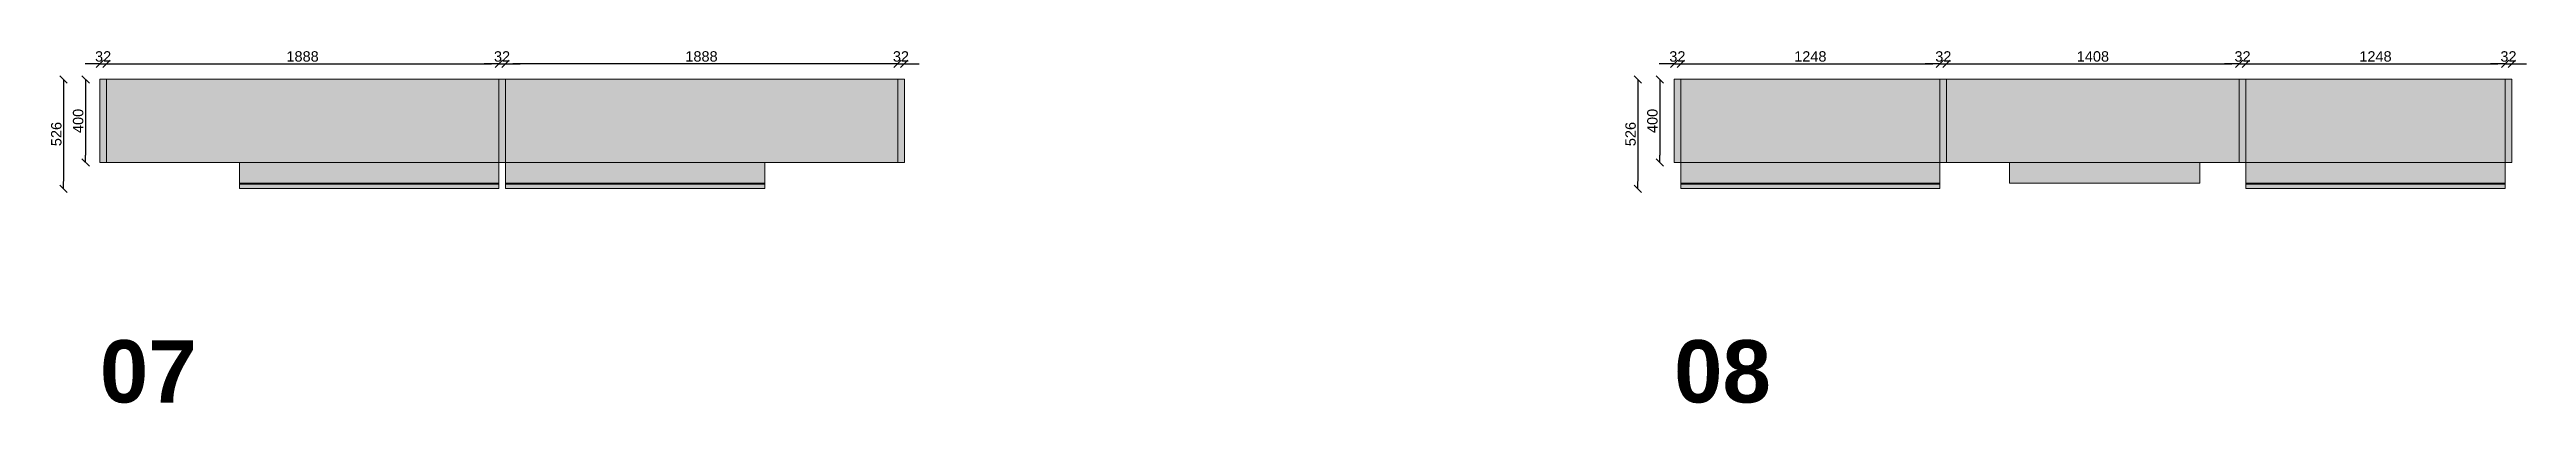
# Model space of a CAD drawing. Header units: inches. Extents: x -2150 to 187520, y -61540 to -22885.
# Drawn here: x 442 to 12364, y -41271 to -39569 of the extents above; entities that cross this region are included whole.
import ezdxf

# ---------------------------------------------------------------- set-up
doc = ezdxf.new("R2010")
doc.units = ezdxf.units.IN
doc.header["$MEASUREMENT"] = 0
doc.layers.add('Linee arredi', color=3, linetype='Continuous', lineweight=20)
doc.layers.add('Retino arredi', color=7, linetype='Continuous', lineweight=0)
doc.layers.add('Quote', color=5, linetype='Continuous')
doc.styles.add('Arial', font='Arial.ttf')
doc.styles.add('Arial (bold)', font='Arial Bold.ttf')
doc.dimstyles.new('M&C_quote arredo', dxfattribs={"dimtxt": 50, "dimasz": 35.34668, "dimexe": 0, "dimexo": 0, "dimgap": 10, "dimtad": 1, "dimdec": 0, "dimtxsty": 'Arial', "dimblk": 'VW_SLASH', "dimcen": 0, "dimse1": 1, "dimse2": 1, "dimazin": 0, "dimtfac": 1, "dimtdec": 0, "dimtix": 1, "dimtmove": 0, "dimatfit": 0, "dimldrblk": 'VW_SLASH', "dimfxl": 0, "dimfxlon": 1, "dimfrac": 2, "dimtolj": 1, "dimarcsym": 0})

msp = doc.modelspace()

# ---------------------------------------------------------------- texts
at = {"layer": 'Linee arredi', "transparency": 33554687, "char_height": 300, "attachment_point": 7, "line_spacing_factor": 1.006858, "style": 'Arial (bold)'}
for s, insert in [('07', (684.4, -41270.6)), ('08', (8261, -41270.6))]:
    msp.add_mtext_dynamic_manual_height_columns(s, width=1350.149, gutter_width=12.5, heights=[0], dxfattribs=dict(at, insert=insert))

# ---------------------------------------------------------------- blocks, each defined once
blk = doc.blocks.new('VW_SLASH')
at = {"color": 0, "linetype": 'ByBlock', "lineweight": -2, "transparency": 16777216}
blk.add_line((0, 0), (-1, 0), dxfattribs=at)
at = {"color": 0, "linetype": 'Continuous', "lineweight": -2, "transparency": 16777216, "flags": 128}
blk.add_lwpolyline([(0.5, 0.5), (-0.5, -0.5)], dxfattribs=at)
blk = doc.blocks.new('*D27')
at = {"layer": 'Defpoints', "color": 0, "transparency": 16777216}
for p in [(684, -39712), (616, -40112), (684, -40112)]:
    blk.add_point(p, dxfattribs=at)
at = {"layer": 'Quote', "color": 0, "lineweight": -2, "transparency": 16777216}
blk.add_line((616, -39747), (616, -40076), dxfattribs=at)
at = {"layer": 'Quote', "color": 0, "lineweight": -2, "transparency": 16777216, "xscale": 35.3466796875, "yscale": 35.3466796875, "zscale": 35.3466796875}
for p, rotation in [((616, -39712), 90), ((616, -40112), 270)]:
    blk.add_blockref('VW_SLASH', p, dxfattribs=dict(at, rotation=rotation))
at = {"layer": 'Quote', "color": 0, "transparency": 16777216, "insert": (580, -39912), "char_height": 50, "attachment_point": 5, "rotation": 90, "style": 'Arial'}
blk.add_mtext('\\A1;400', dxfattribs=at)
blk = doc.blocks.new('*D28')
at = {"layer": 'Defpoints', "color": 0, "transparency": 16777216}
for p in [(684, -39712), (510, -40238), (1036, -40238)]:
    blk.add_point(p, dxfattribs=at)
at = {"layer": 'Quote', "color": 0, "lineweight": -2, "transparency": 16777216}
blk.add_line((510, -39747), (510, -40202), dxfattribs=at)
at = {"layer": 'Quote', "color": 0, "lineweight": -2, "transparency": 16777216, "xscale": 35.3466796875, "yscale": 35.3466796875, "zscale": 35.3466796875}
for p, rotation in [((510, -39712), 90), ((510, -40238), 270)]:
    blk.add_blockref('VW_SLASH', p, dxfattribs=dict(at, rotation=rotation))
at = {"layer": 'Quote', "color": 0, "transparency": 16777216, "insert": (475, -39975), "char_height": 50, "attachment_point": 5, "rotation": 90, "style": 'Arial'}
blk.add_mtext('\\A1;526', dxfattribs=at)
blk = doc.blocks.new('*D29')
at = {"layer": 'Defpoints', "color": 0, "transparency": 16777216}
for p in [(716, -39637), (684, -39712), (716, -39712)]:
    blk.add_point(p, dxfattribs=at)
at = {"layer": 'Quote', "color": 0, "lineweight": -2, "transparency": 16777216}
for p, q in [((649, -39637), (614, -39637)), ((684, -39637), (716, -39637)), ((752, -39637), (787, -39637))]:
    blk.add_line(p, q, dxfattribs=at)
at = {"layer": 'Quote', "color": 0, "lineweight": -2, "transparency": 16777216, "xscale": 35.3466796875, "yscale": 35.3466796875, "zscale": 35.3466796875}
blk.add_blockref('VW_SLASH', (684, -39637), dxfattribs=at)
at = {"layer": 'Quote', "color": 0, "lineweight": -2, "transparency": 16777216, "xscale": 35.3466796875, "yscale": 35.3466796875, "zscale": 35.3466796875, "rotation": 180}
blk.add_blockref('VW_SLASH', (716, -39637), dxfattribs=at)
at = {"layer": 'Quote', "color": 0, "transparency": 16777216, "insert": (700, -39602), "char_height": 50, "attachment_point": 5, "style": 'Arial'}
blk.add_mtext('\\A1;32', dxfattribs=at)
blk = doc.blocks.new('*D30')
at = {"layer": 'Defpoints', "color": 0, "transparency": 16777216}
for p in [(2604, -39637), (716, -39712), (2604, -39712)]:
    blk.add_point(p, dxfattribs=at)
at = {"layer": 'Quote', "color": 0, "lineweight": -2, "transparency": 16777216}
blk.add_line((752, -39637), (2569, -39637), dxfattribs=at)
at = {"layer": 'Quote', "color": 0, "lineweight": -2, "transparency": 16777216, "xscale": 35.3466796875, "yscale": 35.3466796875, "zscale": 35.3466796875, "rotation": 180}
blk.add_blockref('VW_SLASH', (716, -39637), dxfattribs=at)
at = {"layer": 'Quote', "color": 0, "lineweight": -2, "transparency": 16777216, "xscale": 35.3466796875, "yscale": 35.3466796875, "zscale": 35.3466796875}
blk.add_blockref('VW_SLASH', (2604, -39637), dxfattribs=at)
at = {"layer": 'Quote', "color": 0, "transparency": 16777216, "insert": (1660, -39602), "char_height": 50, "attachment_point": 5, "style": 'Arial'}
blk.add_mtext('\\A1;1888', dxfattribs=at)
blk = doc.blocks.new('*D31')
at = {"layer": 'Defpoints', "color": 0, "transparency": 16777216}
for p in [(2636, -39637), (2604, -39712), (2636, -39712)]:
    blk.add_point(p, dxfattribs=at)
at = {"layer": 'Quote', "color": 0, "lineweight": -2, "transparency": 16777216}
for p, q in [((2569, -39637), (2534, -39637)), ((2604, -39637), (2636, -39637)), ((2672, -39637), (2707, -39637))]:
    blk.add_line(p, q, dxfattribs=at)
at = {"layer": 'Quote', "color": 0, "lineweight": -2, "transparency": 16777216, "xscale": 35.3466796875, "yscale": 35.3466796875, "zscale": 35.3466796875}
blk.add_blockref('VW_SLASH', (2604, -39637), dxfattribs=at)
at = {"layer": 'Quote', "color": 0, "lineweight": -2, "transparency": 16777216, "xscale": 35.3466796875, "yscale": 35.3466796875, "zscale": 35.3466796875, "rotation": 180}
blk.add_blockref('VW_SLASH', (2636, -39637), dxfattribs=at)
at = {"layer": 'Quote', "color": 0, "transparency": 16777216, "insert": (2620, -39602), "char_height": 50, "attachment_point": 5, "style": 'Arial'}
blk.add_mtext('\\A1;32', dxfattribs=at)
blk = doc.blocks.new('*D32')
at = {"layer": 'Defpoints', "color": 0, "transparency": 16777216}
for p in [(2636, -39637), (2636, -39712), (4524, -39712)]:
    blk.add_point(p, dxfattribs=at)
at = {"layer": 'Quote', "color": 0, "lineweight": -2, "transparency": 16777216}
blk.add_line((4489, -39637), (2672, -39637), dxfattribs=at)
at = {"layer": 'Quote', "color": 0, "lineweight": -2, "transparency": 16777216, "xscale": 35.3466796875, "yscale": 35.3466796875, "zscale": 35.3466796875, "rotation": 180}
blk.add_blockref('VW_SLASH', (2636, -39637), dxfattribs=at)
at = {"layer": 'Quote', "color": 0, "lineweight": -2, "transparency": 16777216, "xscale": 35.3466796875, "yscale": 35.3466796875, "zscale": 35.3466796875}
blk.add_blockref('VW_SLASH', (4524, -39637), dxfattribs=at)
at = {"layer": 'Quote', "color": 0, "transparency": 16777216, "insert": (3580, -39602), "char_height": 50, "attachment_point": 5, "style": 'Arial'}
blk.add_mtext('\\A1;1888', dxfattribs=at)
blk = doc.blocks.new('*D33')
at = {"layer": 'Defpoints', "color": 0, "transparency": 16777216}
for p in [(4556, -39638), (4524, -39712), (4556, -39712)]:
    blk.add_point(p, dxfattribs=at)
at = {"layer": 'Quote', "color": 0, "lineweight": -2, "transparency": 16777216}
for p, q in [((4489, -39638), (4454, -39638)), ((4524, -39638), (4556, -39638)), ((4592, -39638), (4627, -39638))]:
    blk.add_line(p, q, dxfattribs=at)
at = {"layer": 'Quote', "color": 0, "lineweight": -2, "transparency": 16777216, "xscale": 35.3466796875, "yscale": 35.3466796875, "zscale": 35.3466796875}
blk.add_blockref('VW_SLASH', (4524, -39638), dxfattribs=at)
at = {"layer": 'Quote', "color": 0, "lineweight": -2, "transparency": 16777216, "xscale": 35.3466796875, "yscale": 35.3466796875, "zscale": 35.3466796875, "rotation": 180}
blk.add_blockref('VW_SLASH', (4556, -39638), dxfattribs=at)
at = {"layer": 'Quote', "color": 0, "transparency": 16777216, "insert": (4540, -39602), "char_height": 50, "attachment_point": 5, "style": 'Arial'}
blk.add_mtext('\\A1;32', dxfattribs=at)
blk = doc.blocks.new('*D223')
at = {"layer": 'Defpoints', "color": 0, "transparency": 16777216}
for p in [(8261, -39712), (8193, -40112), (8261, -40112)]:
    blk.add_point(p, dxfattribs=at)
at = {"layer": 'Quote', "color": 0, "lineweight": -2, "transparency": 16777216}
blk.add_line((8193, -39747), (8193, -40076), dxfattribs=at)
at = {"layer": 'Quote', "color": 0, "lineweight": -2, "transparency": 16777216, "xscale": 35.3466796875, "yscale": 35.3466796875, "zscale": 35.3466796875}
for p, rotation in [((8193, -39712), 90), ((8193, -40112), 270)]:
    blk.add_blockref('VW_SLASH', p, dxfattribs=dict(at, rotation=rotation))
at = {"layer": 'Quote', "color": 0, "transparency": 16777216, "insert": (8157, -39912), "char_height": 50, "attachment_point": 5, "rotation": 90, "style": 'Arial'}
blk.add_mtext('\\A1;400', dxfattribs=at)
blk = doc.blocks.new('*D224')
at = {"layer": 'Defpoints', "color": 0, "transparency": 16777216}
for p in [(8261, -39712), (8087, -40238), (8293, -40238)]:
    blk.add_point(p, dxfattribs=at)
at = {"layer": 'Quote', "color": 0, "lineweight": -2, "transparency": 16777216}
blk.add_line((8087, -39747), (8087, -40202), dxfattribs=at)
at = {"layer": 'Quote', "color": 0, "lineweight": -2, "transparency": 16777216, "xscale": 35.3466796875, "yscale": 35.3466796875, "zscale": 35.3466796875}
for p, rotation in [((8087, -39712), 90), ((8087, -40238), 270)]:
    blk.add_blockref('VW_SLASH', p, dxfattribs=dict(at, rotation=rotation))
at = {"layer": 'Quote', "color": 0, "transparency": 16777216, "insert": (8052, -39975), "char_height": 50, "attachment_point": 5, "rotation": 90, "style": 'Arial'}
blk.add_mtext('\\A1;526', dxfattribs=at)
blk = doc.blocks.new('*D225')
at = {"layer": 'Defpoints', "color": 0, "transparency": 16777216}
for p in [(8293, -39637), (8261, -39712), (8293, -39712)]:
    blk.add_point(p, dxfattribs=at)
at = {"layer": 'Quote', "color": 0, "lineweight": -2, "transparency": 16777216}
for p, q in [((8226, -39637), (8190, -39637)), ((8261, -39637), (8293, -39637)), ((8328, -39637), (8364, -39637))]:
    blk.add_line(p, q, dxfattribs=at)
at = {"layer": 'Quote', "color": 0, "lineweight": -2, "transparency": 16777216, "xscale": 35.3466796875, "yscale": 35.3466796875, "zscale": 35.3466796875}
blk.add_blockref('VW_SLASH', (8261, -39637), dxfattribs=at)
at = {"layer": 'Quote', "color": 0, "lineweight": -2, "transparency": 16777216, "xscale": 35.3466796875, "yscale": 35.3466796875, "zscale": 35.3466796875, "rotation": 180}
blk.add_blockref('VW_SLASH', (8293, -39637), dxfattribs=at)
at = {"layer": 'Quote', "color": 0, "transparency": 16777216, "insert": (8277, -39602), "char_height": 50, "attachment_point": 5, "style": 'Arial'}
blk.add_mtext('\\A1;32', dxfattribs=at)
blk = doc.blocks.new('*D226')
at = {"layer": 'Defpoints', "color": 0, "transparency": 16777216}
for p in [(9541, -39637), (8293, -39712), (9541, -39712)]:
    blk.add_point(p, dxfattribs=at)
at = {"layer": 'Quote', "color": 0, "lineweight": -2, "transparency": 16777216}
blk.add_line((8328, -39637), (9506, -39637), dxfattribs=at)
at = {"layer": 'Quote', "color": 0, "lineweight": -2, "transparency": 16777216, "xscale": 35.3466796875, "yscale": 35.3466796875, "zscale": 35.3466796875, "rotation": 180}
blk.add_blockref('VW_SLASH', (8293, -39637), dxfattribs=at)
at = {"layer": 'Quote', "color": 0, "lineweight": -2, "transparency": 16777216, "xscale": 35.3466796875, "yscale": 35.3466796875, "zscale": 35.3466796875}
blk.add_blockref('VW_SLASH', (9541, -39637), dxfattribs=at)
at = {"layer": 'Quote', "color": 0, "transparency": 16777216, "insert": (8917, -39602), "char_height": 50, "attachment_point": 5, "style": 'Arial'}
blk.add_mtext('\\A1;1248', dxfattribs=at)
blk = doc.blocks.new('*D227')
at = {"layer": 'Defpoints', "color": 0, "transparency": 16777216}
for p in [(9573, -39637), (9541, -39712), (9573, -39712)]:
    blk.add_point(p, dxfattribs=at)
at = {"layer": 'Quote', "color": 0, "lineweight": -2, "transparency": 16777216}
for p, q in [((9506, -39637), (9470, -39637)), ((9541, -39637), (9573, -39637)), ((9608, -39637), (9644, -39637))]:
    blk.add_line(p, q, dxfattribs=at)
at = {"layer": 'Quote', "color": 0, "lineweight": -2, "transparency": 16777216, "xscale": 35.3466796875, "yscale": 35.3466796875, "zscale": 35.3466796875}
blk.add_blockref('VW_SLASH', (9541, -39637), dxfattribs=at)
at = {"layer": 'Quote', "color": 0, "lineweight": -2, "transparency": 16777216, "xscale": 35.3466796875, "yscale": 35.3466796875, "zscale": 35.3466796875, "rotation": 180}
blk.add_blockref('VW_SLASH', (9573, -39637), dxfattribs=at)
at = {"layer": 'Quote', "color": 0, "transparency": 16777216, "insert": (9557, -39602), "char_height": 50, "attachment_point": 5, "style": 'Arial'}
blk.add_mtext('\\A1;32', dxfattribs=at)
blk = doc.blocks.new('*D228')
at = {"layer": 'Defpoints', "color": 0, "transparency": 16777216}
for p in [(10981, -39637), (9573, -39712), (10981, -39712)]:
    blk.add_point(p, dxfattribs=at)
at = {"layer": 'Quote', "color": 0, "lineweight": -2, "transparency": 16777216}
blk.add_line((9608, -39637), (10946, -39637), dxfattribs=at)
at = {"layer": 'Quote', "color": 0, "lineweight": -2, "transparency": 16777216, "xscale": 35.3466796875, "yscale": 35.3466796875, "zscale": 35.3466796875, "rotation": 180}
blk.add_blockref('VW_SLASH', (9573, -39637), dxfattribs=at)
at = {"layer": 'Quote', "color": 0, "lineweight": -2, "transparency": 16777216, "xscale": 35.3466796875, "yscale": 35.3466796875, "zscale": 35.3466796875}
blk.add_blockref('VW_SLASH', (10981, -39637), dxfattribs=at)
at = {"layer": 'Quote', "color": 0, "transparency": 16777216, "insert": (10277, -39602), "char_height": 50, "attachment_point": 5, "style": 'Arial'}
blk.add_mtext('\\A1;1408', dxfattribs=at)
blk = doc.blocks.new('*D229')
at = {"layer": 'Defpoints', "color": 0, "transparency": 16777216}
for p in [(11013, -39637), (10981, -39712), (11013, -39712)]:
    blk.add_point(p, dxfattribs=at)
at = {"layer": 'Quote', "color": 0, "lineweight": -2, "transparency": 16777216}
for p, q in [((10946, -39637), (10910, -39637)), ((10981, -39637), (11013, -39637)), ((11048, -39637), (11084, -39637))]:
    blk.add_line(p, q, dxfattribs=at)
at = {"layer": 'Quote', "color": 0, "lineweight": -2, "transparency": 16777216, "xscale": 35.3466796875, "yscale": 35.3466796875, "zscale": 35.3466796875}
blk.add_blockref('VW_SLASH', (10981, -39637), dxfattribs=at)
at = {"layer": 'Quote', "color": 0, "lineweight": -2, "transparency": 16777216, "xscale": 35.3466796875, "yscale": 35.3466796875, "zscale": 35.3466796875, "rotation": 180}
blk.add_blockref('VW_SLASH', (11013, -39637), dxfattribs=at)
at = {"layer": 'Quote', "color": 0, "transparency": 16777216, "insert": (10997, -39602), "char_height": 50, "attachment_point": 5, "style": 'Arial'}
blk.add_mtext('\\A1;32', dxfattribs=at)
blk = doc.blocks.new('*D230')
at = {"layer": 'Defpoints', "color": 0, "transparency": 16777216}
for p in [(12261, -39637), (11013, -39712), (12261, -39712)]:
    blk.add_point(p, dxfattribs=at)
at = {"layer": 'Quote', "color": 0, "lineweight": -2, "transparency": 16777216}
blk.add_line((11048, -39637), (12226, -39637), dxfattribs=at)
at = {"layer": 'Quote', "color": 0, "lineweight": -2, "transparency": 16777216, "xscale": 35.3466796875, "yscale": 35.3466796875, "zscale": 35.3466796875, "rotation": 180}
blk.add_blockref('VW_SLASH', (11013, -39637), dxfattribs=at)
at = {"layer": 'Quote', "color": 0, "lineweight": -2, "transparency": 16777216, "xscale": 35.3466796875, "yscale": 35.3466796875, "zscale": 35.3466796875}
blk.add_blockref('VW_SLASH', (12261, -39637), dxfattribs=at)
at = {"layer": 'Quote', "color": 0, "transparency": 16777216, "insert": (11637, -39602), "char_height": 50, "attachment_point": 5, "style": 'Arial'}
blk.add_mtext('\\A1;1248', dxfattribs=at)
blk = doc.blocks.new('*D231')
at = {"layer": 'Defpoints', "color": 0, "transparency": 16777216}
for p in [(12293, -39637), (12261, -39712), (12293, -39712)]:
    blk.add_point(p, dxfattribs=at)
at = {"layer": 'Quote', "color": 0, "lineweight": -2, "transparency": 16777216}
for p, q in [((12226, -39637), (12190, -39637)), ((12261, -39637), (12293, -39637)), ((12328, -39637), (12364, -39637))]:
    blk.add_line(p, q, dxfattribs=at)
at = {"layer": 'Quote', "color": 0, "lineweight": -2, "transparency": 16777216, "xscale": 35.3466796875, "yscale": 35.3466796875, "zscale": 35.3466796875}
blk.add_blockref('VW_SLASH', (12261, -39637), dxfattribs=at)
at = {"layer": 'Quote', "color": 0, "lineweight": -2, "transparency": 16777216, "xscale": 35.3466796875, "yscale": 35.3466796875, "zscale": 35.3466796875, "rotation": 180}
blk.add_blockref('VW_SLASH', (12293, -39637), dxfattribs=at)
at = {"layer": 'Quote', "color": 0, "transparency": 16777216, "insert": (12277, -39602), "char_height": 50, "attachment_point": 5, "style": 'Arial'}
blk.add_mtext('\\A1;32', dxfattribs=at)

# ---------------------------------------------------------------- dimensions: what is measured, and where the dimension line sits
at = {"layer": 'Quote', "color": 7}
for base, p1, p2, picture, middle in [((716.4, -39637.1), (684.4, -39711.6), (716.4, -39711.6), '*D29', (700.4, -39601.5)), ((2604.4, -39637.1), (716.4, -39711.6), (2604.4, -39711.6), '*D30', (1660.4, -39601.6)), ((2636.4, -39637.1), (2604.4, -39711.6), (2636.4, -39711.6), '*D31', (2620.4, -39601.5)), ((2636.4, -39637.1), (4524.4, -39711.6), (2636.4, -39711.6), '*D32', (3580.4, -39601.6)), ((4556.4, -39637.5), (4524.4, -39711.6), (4556.4, -39711.6), '*D33', (4540.4, -39602)), ((8293, -39637.1), (8261, -39711.6), (8293, -39711.6), '*D225', (8277, -39601.5)), ((9541, -39637.1), (8293, -39711.6), (9541, -39711.6), '*D226', (8917, -39601.6)), ((9573, -39637.1), (9541, -39711.6), (9573, -39711.6), '*D227', (9557, -39601.5)), ((10981, -39637.1), (9573, -39711.6), (10981, -39711.6), '*D228', (10277, -39601.6)), ((11013, -39637.1), (10981, -39711.6), (11013, -39711.6), '*D229', (10997, -39601.5)), ((12261, -39637.1), (11013, -39711.6), (12261, -39711.6), '*D230', (11637, -39601.6)), ((12293, -39637.1), (12261, -39711.6), (12293, -39711.6), '*D231', (12277, -39601.5))]:
    dim = msp.add_linear_dim(base=base, p1=p1, p2=p2, dimstyle='M&C_quote arredo', override={"dimpost": '<>', "dimtmove": 1}, dxfattribs=at)
    dim.commit()
    dim.dimension.update_dxf_attribs({"geometry": picture, "text_midpoint": middle})
for base, p1, p2, picture, middle in [((510.5, -40237.6), (684.4, -39711.6), (1036.4, -40237.6), '*D28', (474.9, -39974.6)), ((615.9, -40111.6), (684.4, -39711.6), (684.4, -40111.6), '*D27', (580.4, -39911.6)), ((8087.1, -40237.6), (8261, -39711.6), (8293, -40237.6), '*D224', (8051.5, -39974.6)), ((8192.5, -40111.6), (8261, -39711.6), (8261, -40111.6), '*D223', (8157, -39911.6))]:
    dim = msp.add_linear_dim(base=base, p1=p1, p2=p2, angle=90, dimstyle='M&C_quote arredo', override={"dimpost": '<>', "dimtmove": 1}, dxfattribs=at)
    dim.commit()
    dim.dimension.update_dxf_attribs({"geometry": picture, "text_midpoint": middle})

# ---------------------------------------------------------------- hatches: boundary and pattern name
at = {"layer": 'Retino arredi'}
h = msp.add_hatch(color=256, dxfattribs=at)
h.dxf.hatch_style = 1
h.paths.add_polyline_path([(684.4, -40111.6), (4556.4, -40111.6), (4556.4, -39711.6), (684.4, -39711.6)])
h = msp.add_hatch(color=256, dxfattribs=at)
h.dxf.hatch_style = 1
h.paths.add_polyline_path([(8261, -40111.6), (12293, -40111.6), (12293, -39711.6), (8261, -39711.6)])
h = msp.add_hatch(color=253, dxfattribs=at)
h.dxf.hatch_style = 1
h.paths.add_polyline_path([(1356.4, -40237.6), (2604.4, -40237.6), (2604.4, -40111.6), (1356.4, -40111.6)])
h = msp.add_hatch(color=253, dxfattribs=at)
h.dxf.hatch_style = 1
h.paths.add_polyline_path([(3884.4, -40111.6), (2636.4, -40111.6), (2636.4, -40237.6), (3884.4, -40237.6)])
h = msp.add_hatch(color=253, dxfattribs=at)
h.dxf.hatch_style = 1
h.paths.add_polyline_path([(9541, -40237.6), (8293, -40237.6), (8293, -40111.6), (9541, -40111.6)])
h.paths.add_polyline_path([(10791, -40211.6), (9875, -40211.6), (9875, -40111.6), (10791, -40111.6)])
h.paths.add_polyline_path([(12261, -40237.6), (11013, -40237.6), (11013, -40111.6), (12261, -40111.6)])

# ---------------------------------------------------------------- linework, layer by layer
at = {"layer": 'Linee arredi'}
for p, q in [((716.4, -40111.6), (716.4, -39711.6)), ((2604.4, -39711.6), (2604.4, -40111.6)), ((2636.4, -40111.6), (2636.4, -39711.6)), ((4524.4, -40111.6), (4524.4, -39711.6)), ((8293, -40111.6), (8293, -39711.6)), ((9541, -39711.6), (9541, -40111.6)), ((9573, -40111.6), (9573, -39711.6)), ((10981, -39711.6), (10981, -40111.6)), ((11013, -40111.6), (11013, -39711.6)), ((12261, -40111.6), (12261, -39711.6)), ((1356.4, -40211.6), (2604.4, -40211.6)), ((1356.4, -40215.6), (2604.4, -40215.6)), ((2636.4, -40211.6), (3884.4, -40211.6)), ((2636.4, -40215.6), (3884.4, -40215.6)), ((8293, -40211.6), (9541, -40211.6)), ((8293, -40215.6), (9541, -40215.6)), ((11013, -40211.6), (12261, -40211.6)), ((11013, -40215.6), (12261, -40215.6))]:
    msp.add_line(p, q, dxfattribs=at)
for points in [[(684.4, -40111.6), (4556.4, -40111.6), (4556.4, -39711.6), (684.4, -39711.6)], [(8261, -40111.6), (12293, -40111.6), (12293, -39711.6), (8261, -39711.6)], [(1356.4, -40237.6), (2604.4, -40237.6), (2604.4, -40111.6), (1356.4, -40111.6)], [(3884.4, -40111.6), (2636.4, -40111.6), (2636.4, -40237.6), (3884.4, -40237.6)], [(9541, -40237.6), (8293, -40237.6), (8293, -40111.6), (9541, -40111.6)], [(10791, -40211.6), (9875, -40211.6), (9875, -40111.6), (10791, -40111.6)], [(12261, -40237.6), (11013, -40237.6), (11013, -40111.6), (12261, -40111.6)]]:
    msp.add_lwpolyline(points, close=True, dxfattribs=at)

msp.set_redraw_order([(e.dxf.handle, doc.entitydb.next_handle()) for e in msp.query("TEXT MTEXT ATTDEF DIMENSION ARC_DIMENSION")])  # texts and dimensions are drawn at this point

doc.saveas('drawing.dxf')
